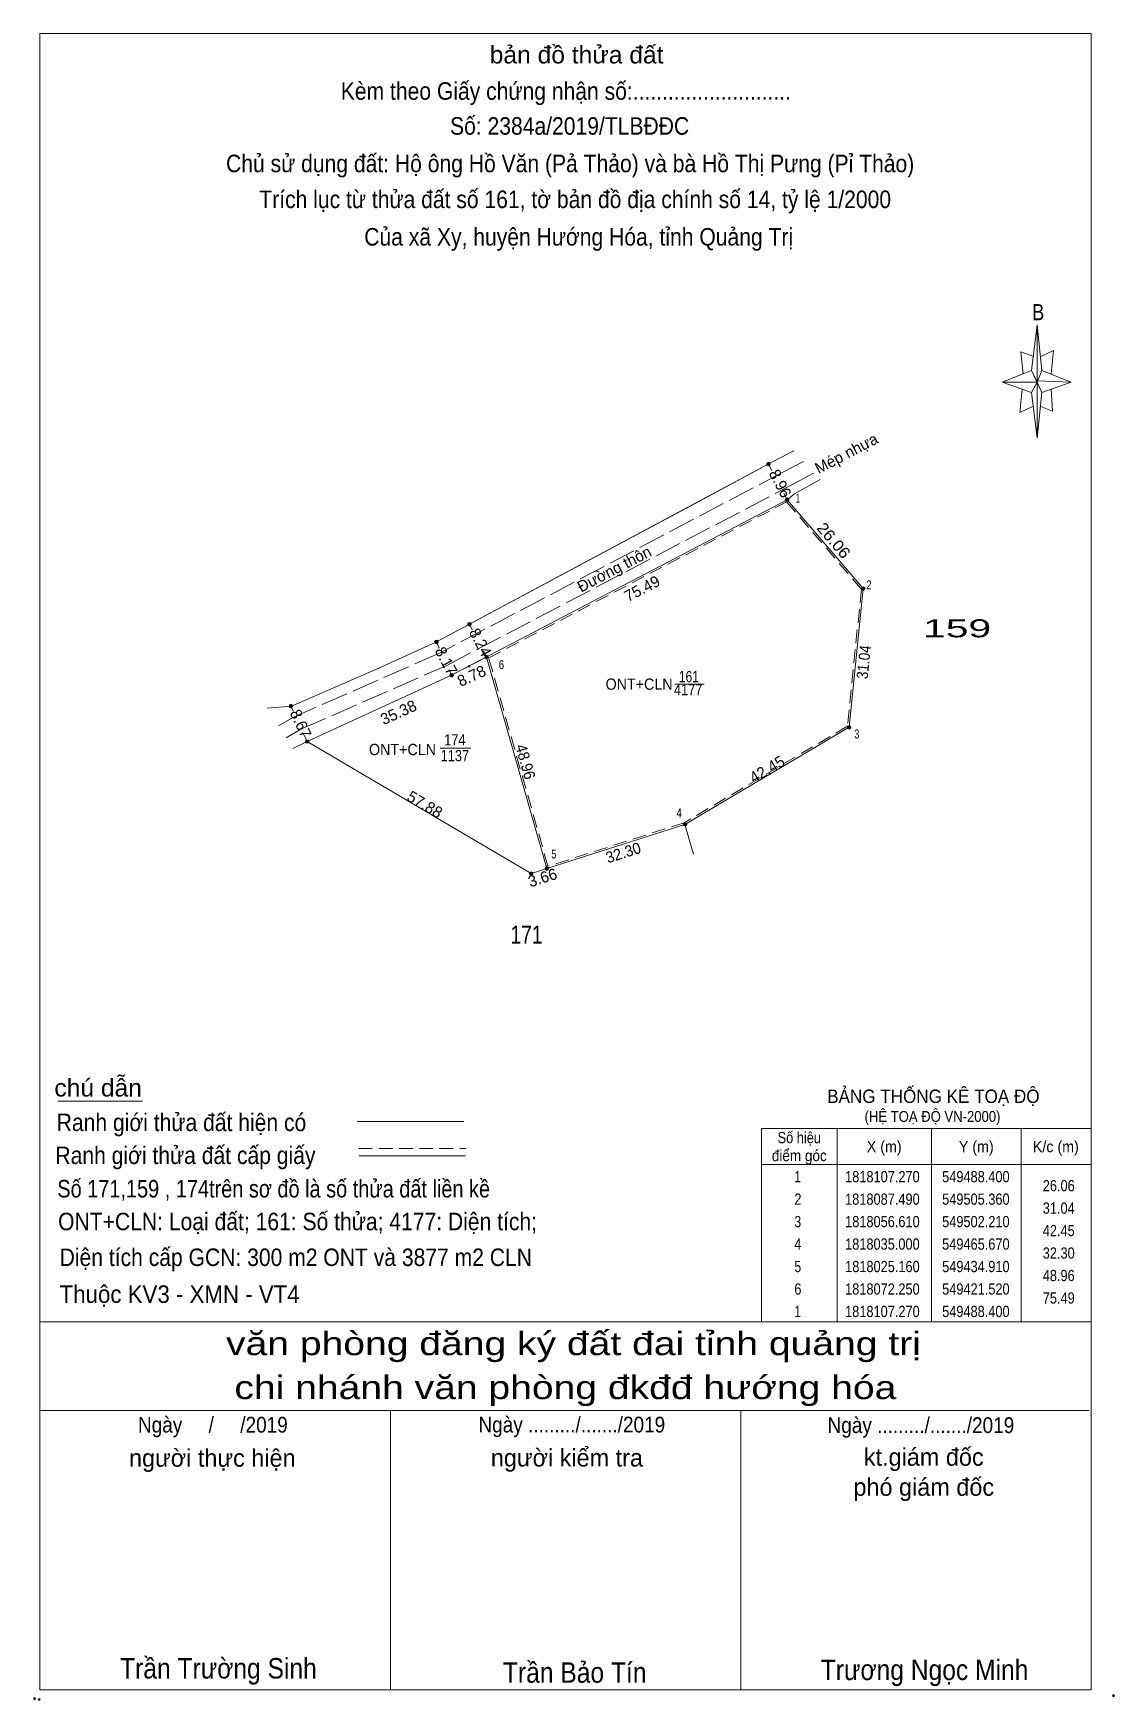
# Model space of a CAD drawing. Header units: metres. Extents: x 548606 to 549533, y 1817840 to 1818211.
# Drawn here: x 548871.4 to 549112.1, y 1817839.7 to 1818210.9 of the extents above; entities that cross this region are included whole.
import ezdxf
from ezdxf.enums import TextEntityAlignment as Align

# ---------------------------------------------------------------- set-up
doc = ezdxf.new("R2010")
doc.units = ezdxf.units.M
doc.header["$PDMODE"] = 32
doc.header["$PDSIZE"] = 0.5
doc.linetypes.add('LONG_DASHED', pattern=[7.5, 6, -1.5])
doc.linetypes.add('MEDIUM_DASHED', pattern=[4.5, 3, -1.5])
for name, color, linetype, lineweight in [('1', 7, 'Continuous', 13), ('10', 7, 'Continuous', 13), ('2', 7, 'Continuous', 13), ('22', 7, 'LONG_DASHED', 13), ('23', 7, 'Continuous', 13), ('28', 7, 'Continuous', 13), ('3', 7, 'Continuous', 13), ('63', 7, 'Continuous', 13)]:
    doc.layers.add(name, color=color, linetype=linetype, lineweight=lineweight)
doc.layers.add('13', color=7, linetype='Continuous')

msp = doc.modelspace()

# ---------------------------------------------------------------- texts
at = {"layer": '1'}
for s, height, width, p in [('1', 2, 0.65, (549041.595, 1818106.41)), ('2', 2, 0.8, (549057.4, 1818087.1)), ('6', 2, 0.8, (548975.6, 1818069.34)), ('161', 2.5, 0.8, (549017.315, 1818066.42)), ('ONT+CLN', 2.5, 0.95, (549006.235, 1818064.75)), ('4177', 2.5, 0.85, (549017.15, 1818063.5)), ('174', 2.5, 0.85, (548965.245, 1818052.36)), ('3', 2, 0.75, (549054.69, 1818053.91)), ('ONT+CLN', 2.5, 0.95, (548953.575, 1818050.2)), ('1137', 2.5, 0.85, (548965.24, 1818048.84)), ('4', 2, 0.8, (549015.145, 1818036.37)), ('5', 2, 0.75, (548987.255, 1818027.18))]:
    msp.add_text(s, height=height, dxfattribs=dict(at, width=width)).set_placement(p, align=Align.CENTER)
at = {"layer": '13'}
for s, width, p in [('159', 1.7, (549077.01, 1818076.42)), ('171', 0.8, (548981.17, 1818008.25))]:
    msp.add_text(s, height=4, dxfattribs=dict(at, width=width)).set_placement(p, align=Align.CENTER)
at = {"layer": '3'}
for s, height, width, p in [('bản đồ thửa đất', 3.9, 1.05, (548992.33, 1818204.15)), ('Kèm theo Giấy chứng nhận số:...........................', 3.9, 0.9, (548989.94, 1818196.06)), ('Số: 2384a/2019/TLBĐĐC', 3.9, 0.9, (548990.775, 1818188.29)), ('Chủ sử dụng đất: Hộ ông Hồ Văn (Pả Thảo) và bà Hồ Thị Pưng (Pỉ Thảo)', 3.9, 0.9, (548990.895, 1818179.94)), ('Trích lục từ thửa đất số 161, tờ bản đồ địa chính số 14, tỷ lệ 1/2000', 3.9, 0.9, (548992.015, 1818171.96)), ('Của xã Xy, huyện Hướng Hóa, tỉnh Quảng Trị', 3.9, 0.9, (548992.795, 1818163.61)), ('B', 3.582, 0.85, (549095.07, 1818147)), ('văn phòng đăng ký đất đai tỉnh quảng trị', 5.2, 1.25, (548991.63, 1817916.64)), ('chi nhánh văn phòng đkđđ hướng hóa', 5.2, 1.25, (548989.83, 1817906.86)), ('Ngày     /     /2019', 3.51, 0.9, (548911.375, 1817899.4)), ('Ngày ........./......./2019', 3.51, 0.9, (548991.265, 1817899.43)), ('Ngày ........./......./2019', 3.51, 0.9, (549068.955, 1817899.3)), ('Trần Trường Sinh', 4.55, 0.9, (548912.615, 1817844.67)), ('Trương Ngọc Minh', 4.55, 0.9, (549069.775, 1817844.33)), ('Trần Bảo Tín', 4.55, 0.9, (548991.91, 1817843.73))]:
    msp.add_text(s, height=height, dxfattribs=dict(at, width=width)).set_placement(p, align=Align.CENTER)
for s, height, width, p in [('chú dẫn', 3.9, 1.05, (548876.1, 1817974.21)), ('BẢNG THỐNG KÊ TOẠ ĐỘ ', 2.99, 0.95, (549048.1, 1817972.77)), ('(HỆ TOẠ ĐỘ VN-2000)', 2.418, 0.9, (549056.42, 1817968.56)), ('Ranh giới thửa đất hiện có ', 3.9, 0.9, (548876.62, 1817966.51)), ('Ranh giới thửa đất cấp giấy', 3.9, 0.9, (548876.33, 1817959.18)), ('Số 171,159 , 174trên sơ đồ là số thửa đất liền kề', 3.9, 0.85, (548876.75, 1817951.74)), ('ONT+CLN: Loại đất; 161: Số thửa; 4177: Diện tích;', 3.9, 0.9, (548876.93, 1817944.44)), ('Diện tích cấp GCN: 300 m2 ONT và 3877 m2 CLN', 3.9, 0.9, (548877.27, 1817936.48)), ('Thuộc KV3 - XMN - VT4', 3.9, 0.95, (548877.27, 1817928.27))]:
    msp.add_text(s, height=height, dxfattribs=dict(at, width=width)).set_placement(p)
for s, p in [('người thực hiện', (548911.25, 1817891.81)), ('người kiểm tra', (548990.17, 1817891.86)), ('kt.giám đốc', (549069.59, 1817892.02)), ('phó giám đốc', (549069.595, 1817885.34))]:
    msp.add_text(s, height=3.9, dxfattribs=at).set_placement(p, align=Align.CENTER)
at = {"layer": '63'}
for s, rotation, p in [('Mép nhựa', 27.638, (549052.95, 1818116.241)), ('8.96', 297.651, (549036.548, 1818110.07)), ('Đường thôn', 27.638, (549001.295, 1818090.514)), ('75.49', 27.638, (549007.475, 1818086.167)), ('8.24', 297.684, (548969.803, 1818074.726)), ('8.17', 297.684, (548962.202, 1818070.576)), ('8.78', 24.602, (548969.48, 1818066.702)), ('35.38', 24.602, (548953.2, 1818058.581)), ('8.67', 294.614, (548929.802, 1818056.691)), ('42.45', 30.6, (549035.359, 1818045.969)), ('57.88', 329.461, (548957.925, 1818038.142)), ('3.66', 17.792, (548985.138, 1818021.741))]:
    msp.add_text(s, height=2.5, rotation=rotation, dxfattribs=at).set_placement(p, align=Align.CENTER)
for s, rotation, width, p in [('26.06', 310.611, 1.1, (549048.598, 1818097.174)), ('31.04', 84.176, 0.9, (549057.481, 1818070.778)), ('48.96', 285.873, 0.95, (548979.759, 1818048.382)), ('32.30', 17.739, 0.95, (549003.109, 1818027.298))]:
    msp.add_text(s, height=2.5, rotation=rotation, dxfattribs=dict(at, width=width)).set_placement(p, align=Align.CENTER)
for s, width, p in [('Số hiệu', 0.85, (549041.89, 1817963.82)), ('X (m)', 0.95, (549060.79, 1817961.82)), ('Y (m)', 0.95, (549081.285, 1817961.82)), ('K/c (m)', 0.95, (549098.99, 1817961.82)), ('điểm góc', 0.9, (549041.89, 1817959.82)), (' 1', 0.75, (549041.185, 1817955.12)), ('1818107.270', 0.85, (549060.39, 1817955.12)), ('549488.400', 0.85, (549081.195, 1817955.12)), (' 2', 0.85, (549041.19, 1817950.12)), ('1818087.490', 0.85, (549060.39, 1817950.12)), ('549505.360', 0.85, (549081.195, 1817950.12)), (' 3', 0.8, (549041.19, 1817945.12)), ('1818056.610', 0.85, (549060.39, 1817945.12)), ('549502.210', 0.85, (549081.195, 1817945.12)), (' 4', 0.85, (549041.185, 1817940.12)), ('1818035.000', 0.85, (549060.39, 1817940.12)), ('549465.670', 0.85, (549081.195, 1817940.12)), (' 5', 0.8, (549041.19, 1817935.12)), ('1818025.160', 0.85, (549060.39, 1817935.12)), ('549434.910', 0.85, (549081.195, 1817935.12)), (' 6', 0.85, (549041.19, 1817930.12)), ('1818072.250', 0.85, (549060.39, 1817930.12)), ('549421.520', 0.85, (549081.195, 1817930.12)), (' 1', 0.75, (549041.185, 1817925.12)), ('1818107.270', 0.85, (549060.39, 1817925.12)), ('549488.400', 0.85, (549081.195, 1817925.12))]:
    msp.add_text(s, height=2.5, dxfattribs=dict(at, width=width)).set_placement(p, align=Align.CENTER)
at = {"layer": '63', "width": 0.85}
for s, p in [('26.06', (549103.19, 1817953.12)), ('31.04', (549103.19, 1817948.12)), ('42.45', (549103.19, 1817943.12)), ('32.30', (549103.19, 1817938.12)), ('48.96', (549103.19, 1817933.12)), ('75.49', (549103.19, 1817928.12))]:
    msp.add_text(s, height=2.5, dxfattribs=at).set_placement(p, align=Align.RIGHT)

# ---------------------------------------------------------------- hatches: boundary and pattern name
at = {"layer": '63'}
for points in [[(549035.425, 1818114.991, 1), (549034.625, 1818114.991, 1)], [(549039.585, 1818107.051, 1), (549038.785, 1818107.051, 1)], [(549056.545, 1818087.271, 1), (549055.745, 1818087.271, 1)], [(548968.875, 1818079.331, 1), (548968.075, 1818079.331, 1)], [(548961.525, 1818075.391, 1), (548960.725, 1818075.391, 1)], [(548972.705, 1818072.031, 1), (548971.905, 1818072.031, 1)], [(548964.925, 1818067.961, 1), (548964.125, 1818067.961, 1)], [(548929.145, 1818061.111, 1), (548928.345, 1818061.111, 1)], [(549053.395, 1818056.391, 1), (549052.595, 1818056.391, 1)], [(548932.755, 1818053.231, 1), (548931.955, 1818053.231, 1)], [(549016.855, 1818034.781, 1), (549016.055, 1818034.781, 1)], [(548982.605, 1818023.821, 1), (548981.805, 1818023.821, 1)], [(548986.095, 1818024.941, 1), (548985.295, 1818024.941, 1)]]:
    msp.add_hatch(color=256, dxfattribs=at).paths.add_polyline_path(points)

# ---------------------------------------------------------------- linework, layer by layer
at = {"layer": '1', "linetype": 'MEDIUM_DASHED'}
msp.add_lwpolyline([(549039.08, 1818106.55), (549055.72, 1818087.14), (549052.61, 1818056.63), (549016.29, 1818035.15), (548985.96, 1818025.45), (548972.77, 1818071.83)], close=True, dxfattribs=at)
at = {"layer": '1'}
msp.add_lwpolyline([(548972.3, 1818072.03), (548985.69, 1818024.94), (548982.2, 1818023.82), (548932.35, 1818053.23), (548964.52, 1818067.96)], close=True, dxfattribs=at)
at = {"layer": '10'}
msp.add_line((549016.45, 1818034.78), (549018.31, 1818028.18), dxfattribs=at)
for points in [[(549036.92, 1818116.01), (549018.69, 1818106.24), (548961, 1818075.33), (548947.77, 1818069.35)], [(549039.18, 1818107.05), (549056.14, 1818087.27), (549052.99, 1818056.39), (549016.45, 1818034.78)], [(548932.35, 1818053.23), (548982.2, 1818023.82), (549016.45, 1818034.78)]]:
    msp.add_lwpolyline(points, dxfattribs=at)
at = {"layer": '2'}
msp.add_line((549040.7, 1818117.93), (549036.92, 1818116.01), dxfattribs=at)
for points in [[(549018.31, 1818028.18), (549016.45, 1818034.78), (549052.99, 1818056.39), (549056.14, 1818087.27), (549039.18, 1818107.05), (549040.83, 1818108.32), (549046.51, 1818111.51)], [(548947.77, 1818069.35), (548928.87, 1818061.12), (548923.47, 1818060.67)], [(548929.16, 1818051.68), (548932.35, 1818053.23), (548982.2, 1818023.82), (549016.45, 1818034.78), (549018.31, 1818028.18)]]:
    msp.add_lwpolyline(points, dxfattribs=at)
msp.add_lwpolyline([(548964.52, 1818067.96), (549039.18, 1818107.05), (549056.14, 1818087.27), (549052.99, 1818056.39), (549016.45, 1818034.78), (548982.2, 1818023.82), (548932.35, 1818053.23)], close=True, dxfattribs=at)
at = {"layer": '22'}
for p, q in [((548961.81, 1818072.89), (548929.49, 1818058.74)), ((548930.95, 1818055.94), (548963.42, 1818070.17))]:
    msp.add_line(p, q, dxfattribs=at)
at = {"layer": '22', "linetype": 'Continuous'}
for p, q in [((548929.49, 1818058.74), (548925.99, 1818056.69)), ((548927.66, 1818054.06), (548930.95, 1818055.94))]:
    msp.add_line(p, q, dxfattribs=at)
at = {"layer": '22'}
for points in [[(549042.83, 1818115.58), (549038.25, 1818113.18), (548961.81, 1818072.89)], [(548963.42, 1818070.17), (549039.81, 1818110.11), (549045.16, 1818113)]]:
    msp.add_lwpolyline(points, dxfattribs=at)
at = {"layer": '23'}
for points in [[(549040.7, 1818117.93), (549036.92, 1818116.01), (548961, 1818075.33), (548947.77, 1818069.35), (548928.87, 1818061.12), (548923.47, 1818060.67)], [(548929.16, 1818051.68), (548932.35, 1818053.23), (548964.52, 1818067.96), (549039.18, 1818107.05), (549040.83, 1818108.32), (549046.51, 1818111.51)]]:
    msp.add_lwpolyline(points, dxfattribs=at)
at = {"layer": '28'}
msp.add_line((548972.3, 1818072.03), (548985.69, 1818024.94), dxfattribs=at)
at = {"layer": '3'}
for p, q in [((549093.55, 1818135.82), (549094.85, 1818145.96)), ((549095.89, 1818135.82), (549102.39, 1818133.22)), ((549093.55, 1818130.88), (549087.05, 1818133.22)), ((549097.97, 1818131.66), (549098.23, 1818126.72)), ((549095.89, 1818130.88), (549094.85, 1818120.74)), ((549098.23, 1818126.72), (549095.63, 1818127.76)), ((548876.92, 1817973.14), (548895.75, 1817973.14)), ((548943.48, 1817968.62), (548967.25, 1817968.62)), ((548943.85, 1817961), (548967.61, 1817961)), ((548872.89, 1817924.07), (549106.89, 1817924.07)), ((548872.89, 1817904.31), (549106.37, 1817904.31)), ((548872.89, 1817904.31), (549106.37, 1817904.31)), ((548872.89, 1817904.31), (549106.37, 1817904.31)), ((548950.89, 1817842.17), (548950.89, 1817904.31)), ((549028.89, 1817842.17), (549028.89, 1817904.31))]:
    msp.add_line(p, q, dxfattribs=at)
at = {"layer": '3', "linetype": 'MEDIUM_DASHED'}
msp.add_line((548943.85, 1817962.61), (548967.77, 1817962.61), dxfattribs=at)
at = {"layer": '3'}
for points in [[(548872.89, 1818210.85), (549106.89, 1818210.85), (549106.89, 1817842.17), (548872.89, 1817842.17)], [(549094.85, 1818145.96), (549095.89, 1818135.82), (549094.85, 1818133.22)], [(549094.85, 1818133.22), (549087.05, 1818133.22), (549093.55, 1818135.82), (549095.89, 1818130.88), (549102.39, 1818133.22), (549094.85, 1818133.48)], [(549094.85, 1818133.22), (549094.85, 1818120.74), (549093.55, 1818130.88)]]:
    msp.add_lwpolyline(points, close=True, dxfattribs=at)
for points in [[(549094.07, 1818138.94), (549091.21, 1818139.98), (549091.73, 1818135.04)], [(549095.63, 1818138.94), (549098.49, 1818140.24), (549097.97, 1818135.04)], [(549094.85, 1818133.22), (549093.55, 1818135.82), (549087.05, 1818133.22)], [(549091.47, 1818131.66), (549090.95, 1818126.46), (549093.81, 1818127.76)], [(549094.85, 1818133.22), (549095.89, 1818130.88), (549102.39, 1818133.22)], [(549106.89, 1817842.17), (548872.89, 1817842.17), (548872.89, 1817904.31)]]:
    msp.add_lwpolyline(points, dxfattribs=at)
for p in [(548871.67, 1817840.17), (548872.71, 1817839.99), (549111.83, 1817840.87)]:
    msp.add_point(p, dxfattribs=at)
at = {"layer": '63'}
for p, q in [((549035.02, 1818114.99), (549035.79, 1818113.52)), ((549038.47, 1818108.41), (549039.18, 1818107.05)), ((548968.47, 1818079.33), (548969.12, 1818078.08)), ((548961.12, 1818075.39), (548961.77, 1818073.97)), ((548971.59, 1818073.38), (548972.3, 1818072.03)), ((548963.97, 1818069.17), (548964.52, 1818067.96)), ((549014.19, 1818066), (549020.71, 1818066)), ((548928.74, 1818061.11), (548929.25, 1818060)), ((548931.43, 1818055.24), (548932.35, 1818053.23)), ((548961.96, 1818051.72), (548968.79, 1818051.72)), ((549050.29, 1817967.07), (549050.29, 1817924.07)), ((549071.29, 1817967.07), (549071.29, 1817924.07)), ((549091.29, 1817967.07), (549091.29, 1817924.07)), ((549033.49, 1817959.07), (549106.89, 1817959.07))]:
    msp.add_line(p, q, dxfattribs=at)
msp.add_lwpolyline([(549033.49, 1817967.07), (549106.89, 1817967.07), (549106.89, 1817924.07), (549033.49, 1817924.07)], close=True, dxfattribs=at)
for centre in [(549035.025, 1818114.991), (549039.185, 1818107.051), (549056.145, 1818087.271), (548968.475, 1818079.331), (548961.125, 1818075.391), (548972.305, 1818072.031), (548964.525, 1818067.961), (548928.745, 1818061.111), (549052.995, 1818056.391), (548932.355, 1818053.231), (549016.455, 1818034.781), (548982.205, 1818023.821), (548985.695, 1818024.941)]:
    msp.add_circle(centre, 0.4, dxfattribs=at)
msp.add_point((548968.41, 1818070), dxfattribs=at)

msp.set_redraw_order([(e.dxf.handle, doc.entitydb.next_handle()) for e in msp.query("TEXT MTEXT ATTDEF DIMENSION ARC_DIMENSION")])  # texts and dimensions are drawn at this point

doc.saveas('drawing.dxf')
